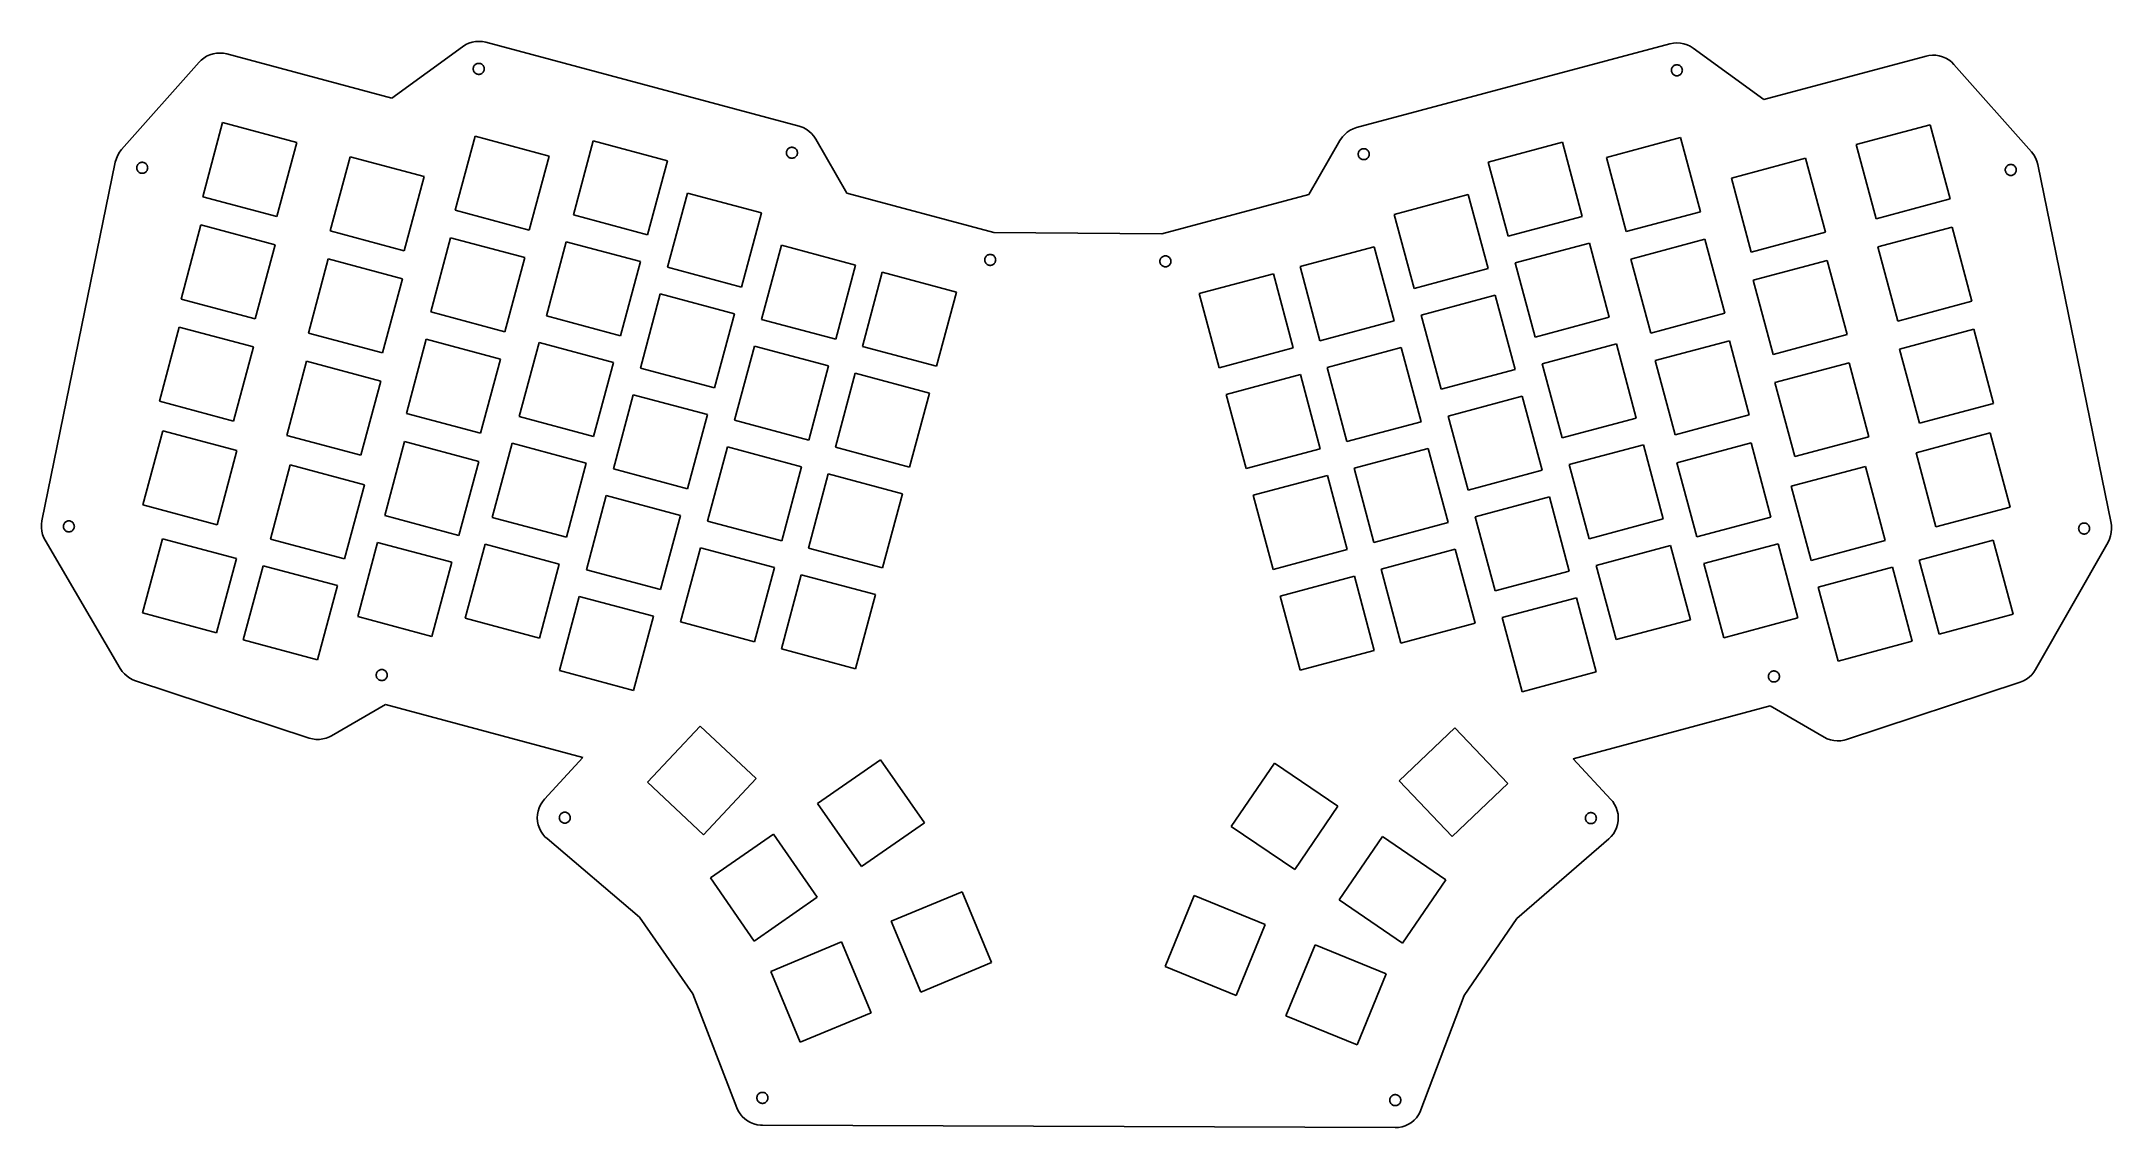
# Model space of a CAD drawing. Header units: metres. Extents: x -189 to 188, y -51 to 147.
import ezdxf

# ---------------------------------------------------------------- set-up
doc = ezdxf.new("R2010")
doc.units = ezdxf.units.M

msp = doc.modelspace()

# ---------------------------------------------------------------- linework, layer by layer
for p, q in [((-109.446, 146.926), (-110.073, 146.893)), ((-108.819, 146.88), (-109.446, 146.926)), ((-160.037, 143.49), (-160.394, 143.126)), ((-159.549, 143.885), (-160.037, 143.49)), ((-159.016, 144.216), (-159.549, 143.885)), ((-158.445, 144.477), (-159.016, 144.216)), ((-157.846, 144.665), (-158.445, 144.477)), ((-157.228, 144.776), (-157.846, 144.665)), ((-156.601, 144.809), (-157.228, 144.776)), ((-155.974, 144.763), (-156.601, 144.809)), ((-155.359, 144.639), (-155.974, 144.763)), ((-125.308, 136.586), (-155.359, 144.639)), ((-112.444, 145.966), (-125.308, 136.586)), ((-111.861, 146.332), (-112.444, 145.966)), ((-111.29, 146.594), (-111.861, 146.332)), ((-110.691, 146.782), (-111.29, 146.594)), ((-110.073, 146.893), (-110.691, 146.782)), ((-108.204, 146.756), (-108.819, 146.88)), ((-51.2139, 131.486), (-108.204, 146.756)), ((107.238, 146.497), (50.2479, 131.227)), ((107.914, 146.629), (107.238, 146.497)), ((108.54, 146.667), (107.914, 146.629)), ((109.167, 146.627), (108.54, 146.667)), ((109.784, 146.508), (109.167, 146.627)), ((110.38, 146.313), (109.784, 146.508)), ((110.948, 146.044), (110.38, 146.313)), ((111.478, 145.707), (110.948, 146.044)), ((124.342, 136.327), (111.478, 145.707)), ((153.91, 144.25), (124.342, 136.327)), ((154.407, 144.356), (153.91, 144.25)), ((155.032, 144.417), (154.407, 144.356)), ((155.66, 144.399), (155.032, 144.417)), ((156.281, 144.303), (155.66, 144.399)), ((156.884, 144.129), (156.281, 144.303)), ((157.461, 143.882), (156.884, 144.129)), ((158.002, 143.564), (157.461, 143.882)), ((158.5, 143.18), (158.002, 143.564)), ((158.945, 142.737), (158.5, 143.18)), ((-160.394, 143.126), (-174.488, 127.232)), ((-110.498, 141.926), (-110.49, 142.051)), ((-110.49, 141.801), (-110.498, 141.926)), ((-110.49, 142.051), (-110.467, 142.175)), ((-110.467, 141.677), (-110.49, 141.801)), ((-110.467, 142.175), (-110.428, 142.294)), ((-110.428, 141.558), (-110.467, 141.677)), ((-110.428, 142.294), (-110.374, 142.408)), ((-110.374, 141.444), (-110.428, 141.558)), ((-110.374, 142.408), (-110.307, 142.514)), ((-110.307, 141.338), (-110.374, 141.444)), ((-110.307, 142.514), (-110.227, 142.611)), ((-110.227, 141.241), (-110.307, 141.338)), ((-110.227, 142.611), (-110.135, 142.697)), ((-110.135, 141.155), (-110.227, 141.241)), ((-110.135, 142.697), (-110.034, 142.77)), ((-110.034, 141.082), (-110.135, 141.155)), ((-110.034, 142.77), (-109.924, 142.831)), ((-109.924, 141.021), (-110.034, 141.082)), ((-109.924, 142.831), (-109.807, 142.877)), ((-109.807, 140.975), (-109.924, 141.021)), ((-109.807, 142.877), (-109.685, 142.908)), ((-109.685, 140.944), (-109.807, 140.975)), ((-109.685, 142.908), (-109.561, 142.924)), ((-109.561, 140.928), (-109.685, 140.944)), ((-109.561, 142.924), (-109.435, 142.924)), ((-109.435, 140.928), (-109.561, 140.928)), ((-109.435, 142.924), (-109.311, 142.908)), ((-109.311, 140.944), (-109.435, 140.928)), ((-109.311, 142.908), (-109.189, 142.877)), ((-109.189, 140.975), (-109.311, 140.944)), ((-109.189, 142.877), (-109.072, 142.831)), ((-109.072, 141.021), (-109.189, 140.975)), ((-109.072, 142.831), (-108.962, 142.77)), ((-108.962, 141.082), (-109.072, 141.021)), ((-108.962, 142.77), (-108.861, 142.697)), ((-108.861, 141.155), (-108.962, 141.082)), ((-108.861, 142.697), (-108.769, 142.611)), ((-108.769, 141.241), (-108.861, 141.155)), ((-108.769, 142.611), (-108.689, 142.514)), ((-108.689, 141.338), (-108.769, 141.241)), ((-108.689, 142.514), (-108.622, 142.408)), ((-108.622, 141.444), (-108.689, 141.338)), ((-108.622, 142.408), (-108.568, 142.294)), ((-108.568, 141.558), (-108.622, 141.444)), ((-108.568, 142.294), (-108.529, 142.175)), ((-108.529, 141.677), (-108.568, 141.558)), ((-108.529, 142.175), (-108.506, 142.051)), ((-108.506, 141.801), (-108.529, 141.677)), ((-108.506, 142.051), (-108.498, 141.926)), ((-108.498, 141.926), (-108.506, 141.801)), ((107.532, 141.667), (107.54, 141.792)), ((107.54, 141.542), (107.532, 141.667)), ((107.54, 141.792), (107.563, 141.916)), ((107.563, 141.418), (107.54, 141.542)), ((107.563, 141.916), (107.602, 142.035)), ((107.602, 141.299), (107.563, 141.418)), ((107.602, 142.035), (107.656, 142.149)), ((107.656, 141.185), (107.602, 141.299)), ((107.656, 142.149), (107.723, 142.255)), ((107.723, 141.079), (107.656, 141.185)), ((107.723, 142.255), (107.803, 142.352)), ((107.803, 140.982), (107.723, 141.079)), ((107.803, 142.352), (107.895, 142.438)), ((107.895, 140.896), (107.803, 140.982)), ((107.895, 142.438), (107.996, 142.511)), ((107.996, 140.823), (107.895, 140.896)), ((107.996, 142.511), (108.106, 142.572)), ((108.106, 140.762), (107.996, 140.823)), ((108.106, 142.572), (108.223, 142.618)), ((108.223, 140.716), (108.106, 140.762)), ((108.223, 142.618), (108.345, 142.649)), ((108.345, 140.685), (108.223, 140.716)), ((108.345, 142.649), (108.469, 142.665)), ((108.469, 140.669), (108.345, 140.685)), ((108.469, 142.665), (108.595, 142.665)), ((108.595, 140.669), (108.469, 140.669)), ((108.595, 142.665), (108.719, 142.649)), ((108.719, 140.685), (108.595, 140.669)), ((108.719, 142.649), (108.841, 142.618)), ((108.841, 140.716), (108.719, 140.685)), ((108.841, 142.618), (108.958, 142.572)), ((108.958, 140.762), (108.841, 140.716)), ((108.958, 142.572), (109.068, 142.511)), ((109.068, 140.823), (108.958, 140.762)), ((109.068, 142.511), (109.169, 142.438)), ((109.169, 140.896), (109.068, 140.823)), ((109.169, 142.438), (109.261, 142.352)), ((109.261, 140.982), (109.169, 140.896)), ((109.261, 142.352), (109.341, 142.255)), ((109.341, 141.079), (109.261, 140.982)), ((109.341, 142.255), (109.408, 142.149)), ((109.408, 141.185), (109.341, 141.079)), ((109.408, 142.149), (109.462, 142.035)), ((109.462, 141.299), (109.408, 141.185)), ((109.462, 142.035), (109.501, 141.916)), ((109.501, 141.418), (109.462, 141.299)), ((109.501, 141.916), (109.524, 141.792)), ((109.524, 141.542), (109.501, 141.418)), ((109.524, 141.792), (109.532, 141.667)), ((109.532, 141.667), (109.524, 141.542)), ((173.039, 126.844), (158.945, 142.737)), ((-159.72, 118.646), (-156.104, 132.14)), ((-156.104, 132.14), (-142.61, 128.524)), ((-142.61, 128.524), (-146.226, 115.03)), ((-113.794, 116.176), (-110.178, 129.67)), ((-110.178, 129.67), (-96.6841, 126.054)), ((-92.2798, 115.329), (-88.6641, 128.823)), ((-88.6641, 128.823), (-75.1702, 125.207)), ((-50.4742, 131.224), (-51.2139, 131.486)), ((-49.9177, 130.933), (-50.4742, 131.224)), ((-49.4021, 130.574), (-49.9177, 130.933)), ((-48.9355, 130.154), (-49.4021, 130.574)), ((-48.5253, 129.679), (-48.9355, 130.154)), ((-48.1778, 129.156), (-48.5253, 129.679)), ((-42.4963, 119.315), (-48.1778, 129.156)), ((47.2118, 128.897), (41.5303, 119.056)), ((47.6563, 129.544), (47.2118, 128.897)), ((48.0813, 130.006), (47.6563, 129.544)), ((48.5609, 130.411), (48.0813, 130.006)), ((49.0875, 130.753), (48.5609, 130.411)), ((49.6528, 131.026), (49.0875, 130.753)), ((50.2479, 131.227), (49.6528, 131.026)), ((74.2041, 124.948), (87.6981, 128.564)), ((87.6981, 128.564), (91.3138, 115.07)), ((95.7182, 125.795), (109.212, 129.411)), ((109.212, 129.411), (112.828, 115.917)), ((141.161, 128.136), (154.655, 131.752)), ((144.777, 114.642), (141.161, 128.136)), ((154.655, 131.752), (158.271, 118.258)), ((-175.646, 124.917), (-188.993, 59.6467)), ((-175.447, 125.622), (-175.646, 124.917)), ((-175.195, 126.198), (-175.447, 125.622)), ((-174.874, 126.737), (-175.195, 126.198)), ((-174.488, 127.232), (-174.874, 126.737)), ((-171.677, 124.283), (-171.623, 124.397)), ((-171.623, 124.397), (-171.556, 124.503)), ((-171.556, 124.503), (-171.476, 124.6)), ((-171.476, 124.6), (-171.384, 124.686)), ((-171.384, 124.686), (-171.283, 124.759)), ((-171.283, 124.759), (-171.173, 124.82)), ((-171.173, 124.82), (-171.056, 124.866)), ((-171.056, 124.866), (-170.934, 124.897)), ((-170.934, 124.897), (-170.81, 124.913)), ((-170.81, 124.913), (-170.684, 124.913)), ((-170.684, 124.913), (-170.56, 124.897)), ((-170.56, 124.897), (-170.438, 124.866)), ((-170.438, 124.866), (-170.321, 124.82)), ((-170.321, 124.82), (-170.211, 124.759)), ((-170.211, 124.759), (-170.11, 124.686)), ((-170.11, 124.686), (-170.018, 124.6)), ((-170.018, 124.6), (-169.938, 124.503)), ((-169.938, 124.503), (-169.871, 124.397)), ((-169.871, 124.397), (-169.817, 124.283)), ((-136.537, 112.435), (-132.921, 125.929)), ((-132.921, 125.929), (-119.427, 122.313)), ((-96.6841, 126.054), (-100.3, 112.56)), ((-75.1702, 125.207), (-78.7859, 111.713)), ((-53.508, 126.656), (-53.5001, 126.781)), ((-53.5001, 126.531), (-53.508, 126.656)), ((-53.5001, 126.781), (-53.4766, 126.905)), ((-53.4766, 126.407), (-53.5001, 126.531)), ((-53.4766, 126.905), (-53.4378, 127.024)), ((-53.4378, 126.288), (-53.4766, 126.407)), ((-53.4378, 127.024), (-53.3843, 127.138)), ((-53.3843, 126.174), (-53.4378, 126.288)), ((-53.3843, 127.138), (-53.317, 127.244)), ((-53.317, 126.068), (-53.3843, 126.174)), ((-53.317, 127.244), (-53.237, 127.341)), ((-53.237, 125.971), (-53.317, 126.068)), ((-53.237, 127.341), (-53.1454, 127.426)), ((-53.1454, 125.885), (-53.237, 125.971)), ((-53.1454, 127.426), (-53.0438, 127.5)), ((-53.0438, 125.812), (-53.1454, 125.885)), ((-53.0438, 127.5), (-52.9338, 127.561)), ((-52.9338, 125.751), (-53.0438, 125.812)), ((-52.9338, 127.561), (-52.817, 127.607)), ((-52.817, 125.705), (-52.9338, 125.751)), ((-52.817, 127.607), (-52.6954, 127.638)), ((-52.6954, 125.674), (-52.817, 125.705)), ((-52.6954, 127.638), (-52.5708, 127.654)), ((-52.5708, 125.658), (-52.6954, 125.674)), ((-52.5708, 127.654), (-52.4452, 127.654)), ((-52.4452, 125.658), (-52.5708, 125.658)), ((-52.4452, 127.654), (-52.3206, 127.638)), ((-52.3206, 125.674), (-52.4452, 125.658)), ((-52.3206, 127.638), (-52.199, 127.607)), ((-52.199, 125.705), (-52.3206, 125.674)), ((-52.199, 127.607), (-52.0822, 127.561)), ((-52.0822, 125.751), (-52.199, 125.705)), ((-52.0822, 127.561), (-51.9722, 127.5)), ((-51.9722, 125.812), (-52.0822, 125.751)), ((-51.9722, 127.5), (-51.8706, 127.426)), ((-51.8706, 125.885), (-51.9722, 125.812)), ((-51.8706, 127.426), (-51.779, 127.341)), ((-51.779, 125.971), (-51.8706, 125.885)), ((-51.779, 127.341), (-51.699, 127.244)), ((-51.699, 126.068), (-51.779, 125.971)), ((-51.699, 127.244), (-51.6317, 127.138)), ((-51.6317, 126.174), (-51.699, 126.068)), ((-51.6317, 127.138), (-51.5782, 127.024)), ((-51.5782, 126.288), (-51.6317, 126.174)), ((-51.5782, 127.024), (-51.5394, 126.905)), ((-51.5394, 126.407), (-51.5782, 126.288)), ((-51.5394, 126.905), (-51.5159, 126.781)), ((-51.5159, 126.531), (-51.5394, 126.407)), ((-51.5159, 126.781), (-51.508, 126.656)), ((-51.508, 126.656), (-51.5159, 126.531)), ((50.542, 126.397), (50.5499, 126.522)), ((50.5499, 126.272), (50.542, 126.397)), ((50.5499, 126.522), (50.5734, 126.646)), ((50.5734, 126.148), (50.5499, 126.272)), ((50.5734, 126.646), (50.6122, 126.765)), ((50.6122, 126.029), (50.5734, 126.148)), ((50.6122, 126.765), (50.6657, 126.879)), ((50.6657, 125.915), (50.6122, 126.029)), ((50.6657, 126.879), (50.733, 126.985)), ((50.733, 125.809), (50.6657, 125.915)), ((50.733, 126.985), (50.813, 127.082)), ((50.813, 125.712), (50.733, 125.809)), ((50.813, 127.082), (50.9046, 127.168)), ((50.9046, 125.626), (50.813, 125.712)), ((50.9046, 127.168), (51.0062, 127.241)), ((51.0062, 125.553), (50.9046, 125.626)), ((51.0062, 127.241), (51.1162, 127.302)), ((51.1162, 125.492), (51.0062, 125.553)), ((51.1162, 127.302), (51.233, 127.348)), ((51.233, 125.446), (51.1162, 125.492)), ((51.233, 127.348), (51.3546, 127.379)), ((51.3546, 125.415), (51.233, 125.446)), ((51.3546, 127.379), (51.4792, 127.395)), ((51.4792, 125.399), (51.3546, 125.415)), ((51.4792, 127.395), (51.6048, 127.395)), ((51.6048, 125.399), (51.4792, 125.399)), ((51.6048, 127.395), (51.7294, 127.379)), ((51.7294, 125.415), (51.6048, 125.399)), ((51.7294, 127.379), (51.851, 127.348)), ((51.851, 125.446), (51.7294, 125.415)), ((51.851, 127.348), (51.9678, 127.302)), ((51.9678, 125.492), (51.851, 125.446)), ((51.9678, 127.302), (52.0778, 127.241)), ((52.0778, 125.553), (51.9678, 125.492)), ((52.0778, 127.241), (52.1794, 127.168)), ((52.1794, 125.626), (52.0778, 125.553)), ((52.1794, 127.168), (52.271, 127.082)), ((52.271, 125.712), (52.1794, 125.626)), ((52.271, 127.082), (52.351, 126.985)), ((52.351, 125.809), (52.271, 125.712)), ((52.351, 126.985), (52.4183, 126.879)), ((52.4183, 125.915), (52.351, 125.809)), ((52.4183, 126.879), (52.4718, 126.765)), ((52.4718, 126.029), (52.4183, 125.915)), ((52.4718, 126.765), (52.5106, 126.646)), ((52.5106, 126.148), (52.4718, 126.029)), ((52.5106, 126.646), (52.5341, 126.522)), ((52.5341, 126.272), (52.5106, 126.148)), ((52.5341, 126.522), (52.542, 126.397)), ((52.542, 126.397), (52.5341, 126.272)), ((77.8199, 111.454), (74.2041, 124.948)), ((99.3338, 112.301), (95.7182, 125.795)), ((118.461, 122.054), (131.955, 125.67)), ((131.955, 125.67), (135.571, 112.176)), ((168.661, 124.298), (168.762, 124.371)), ((168.762, 124.371), (168.872, 124.432)), ((168.872, 124.432), (168.989, 124.478)), ((168.989, 124.478), (169.111, 124.509)), ((169.111, 124.509), (169.235, 124.525)), ((169.235, 124.525), (169.361, 124.525)), ((169.361, 124.525), (169.485, 124.509)), ((169.485, 124.509), (169.607, 124.478)), ((169.607, 124.478), (169.724, 124.432)), ((169.724, 124.432), (169.834, 124.371)), ((169.834, 124.371), (169.935, 124.298)), ((173.484, 126.262), (173.039, 126.844)), ((173.794, 125.715), (173.484, 126.262)), ((174.032, 125.135), (173.794, 125.715)), ((174.197, 124.529), (174.032, 125.135)), ((187.544, 59.2587), (174.197, 124.529)), ((-171.747, 123.915), (-171.739, 124.04)), ((-171.739, 123.79), (-171.747, 123.915)), ((-171.739, 124.04), (-171.716, 124.164)), ((-171.716, 123.666), (-171.739, 123.79)), ((-171.716, 124.164), (-171.677, 124.283)), ((-171.677, 123.547), (-171.716, 123.666)), ((-171.623, 123.433), (-171.677, 123.547)), ((-171.556, 123.327), (-171.623, 123.433)), ((-171.476, 123.23), (-171.556, 123.327)), ((-171.384, 123.144), (-171.476, 123.23)), ((-171.283, 123.071), (-171.384, 123.144)), ((-171.173, 123.01), (-171.283, 123.071)), ((-171.056, 122.964), (-171.173, 123.01)), ((-170.934, 122.933), (-171.056, 122.964)), ((-170.81, 122.917), (-170.934, 122.933)), ((-170.684, 122.917), (-170.81, 122.917)), ((-170.56, 122.933), (-170.684, 122.917)), ((-170.438, 122.964), (-170.56, 122.933)), ((-170.321, 123.01), (-170.438, 122.964)), ((-170.211, 123.071), (-170.321, 123.01)), ((-170.11, 123.144), (-170.211, 123.071)), ((-170.018, 123.23), (-170.11, 123.144)), ((-169.938, 123.327), (-170.018, 123.23)), ((-169.871, 123.433), (-169.938, 123.327)), ((-169.817, 123.547), (-169.871, 123.433)), ((-169.817, 124.283), (-169.778, 124.164)), ((-169.778, 123.666), (-169.817, 123.547)), ((-169.778, 124.164), (-169.755, 124.04)), ((-169.755, 123.79), (-169.778, 123.666)), ((-169.755, 124.04), (-169.747, 123.915)), ((-169.747, 123.915), (-169.755, 123.79)), ((-119.427, 122.313), (-123.043, 108.819)), ((122.077, 108.56), (118.461, 122.054)), ((168.298, 123.527), (168.306, 123.652)), ((168.306, 123.402), (168.298, 123.527)), ((168.306, 123.652), (168.329, 123.776)), ((168.329, 123.278), (168.306, 123.402)), ((168.329, 123.776), (168.368, 123.895)), ((168.368, 123.159), (168.329, 123.278)), ((168.368, 123.895), (168.422, 124.009)), ((168.422, 123.045), (168.368, 123.159)), ((168.422, 124.009), (168.489, 124.115)), ((168.489, 122.939), (168.422, 123.045)), ((168.489, 124.115), (168.569, 124.212)), ((168.569, 122.842), (168.489, 122.939)), ((168.569, 124.212), (168.661, 124.298)), ((168.661, 122.756), (168.569, 122.842)), ((168.762, 122.683), (168.661, 122.756)), ((168.872, 122.622), (168.762, 122.683)), ((168.989, 122.576), (168.872, 122.622)), ((169.111, 122.545), (168.989, 122.576)), ((169.235, 122.529), (169.111, 122.545)), ((169.361, 122.529), (169.235, 122.529)), ((169.485, 122.545), (169.361, 122.529)), ((169.607, 122.576), (169.485, 122.545)), ((169.724, 122.622), (169.607, 122.576)), ((169.834, 122.683), (169.724, 122.622)), ((169.935, 122.756), (169.834, 122.683)), ((169.935, 124.298), (170.027, 124.212)), ((170.027, 122.842), (169.935, 122.756)), ((170.027, 124.212), (170.107, 124.115)), ((170.107, 122.939), (170.027, 122.842)), ((170.107, 124.115), (170.174, 124.009)), ((170.174, 123.045), (170.107, 122.939)), ((170.174, 124.009), (170.228, 123.895)), ((170.228, 123.159), (170.174, 123.045)), ((170.228, 123.895), (170.267, 123.776)), ((170.267, 123.278), (170.228, 123.159)), ((170.267, 123.776), (170.29, 123.652)), ((170.29, 123.402), (170.267, 123.278)), ((170.29, 123.652), (170.298, 123.527)), ((170.298, 123.527), (170.29, 123.402)), ((-146.226, 115.03), (-159.72, 118.646)), ((-75.1568, 105.823), (-71.5411, 119.317)), ((-71.5411, 119.317), (-58.0471, 115.701)), ((-15.7488, 112.148), (-42.4963, 119.315)), ((41.5303, 119.056), (14.8227, 111.899)), ((57.0811, 115.442), (70.5751, 119.058)), ((70.5751, 119.058), (74.1908, 105.564)), ((158.271, 118.258), (144.777, 114.642)), ((-163.671, 100.035), (-160.055, 113.529)), ((-160.055, 113.529), (-146.561, 109.913)), ((-100.3, 112.56), (-113.794, 116.176)), ((-78.7859, 111.713), (-92.2798, 115.329)), ((-58.0471, 115.701), (-61.6629, 102.207)), ((60.6969, 101.948), (57.0811, 115.442)), ((91.3138, 115.07), (77.8199, 111.454)), ((112.828, 115.917), (99.3338, 112.301)), ((145.112, 109.525), (158.606, 113.141)), ((158.606, 113.141), (162.222, 99.6469)), ((-146.561, 109.913), (-150.177, 96.4191)), ((-123.043, 108.819), (-136.537, 112.435)), ((-118.229, 97.6938), (-114.613, 111.188)), ((-114.613, 111.188), (-101.119, 107.572)), ((-97.1978, 96.9758), (-93.5821, 110.47)), ((-93.5821, 110.47), (-80.0882, 106.854)), ((-58.0338, 96.3168), (-54.4181, 109.811)), ((-54.4181, 109.811), (-40.9241, 106.195)), ((14.8227, 111.899), (-15.7488, 112.148)), ((39.9581, 105.936), (53.4521, 109.552)), ((53.4521, 109.552), (57.0678, 96.0578)), ((79.1221, 106.595), (92.6161, 110.211)), ((92.6161, 110.211), (96.2318, 96.7169)), ((100.153, 107.313), (113.647, 110.929)), ((113.647, 110.929), (117.263, 97.4348)), ((135.571, 112.176), (122.077, 108.56)), ((148.728, 96.0311), (145.112, 109.525)), ((-140.489, 93.8228), (-136.873, 107.317)), ((-136.873, 107.317), (-123.379, 103.701)), ((-101.119, 107.572), (-104.735, 94.0782)), ((-80.0882, 106.854), (-83.7039, 93.3602)), ((-61.6629, 102.207), (-75.1568, 105.823)), ((-40.9241, 106.195), (-44.5399, 92.7012)), ((-17.427, 107.153), (-17.4191, 107.278)), ((-17.4191, 107.028), (-17.427, 107.153)), ((-17.4191, 107.278), (-17.3956, 107.402)), ((-17.3956, 106.904), (-17.4191, 107.028)), ((-17.3956, 107.402), (-17.3568, 107.521)), ((-17.3568, 106.785), (-17.3956, 106.904)), ((-17.3568, 107.521), (-17.3033, 107.635)), ((-17.3033, 106.671), (-17.3568, 106.785)), ((-17.3033, 107.635), (-17.236, 107.741)), ((-17.236, 106.565), (-17.3033, 106.671)), ((-17.236, 107.741), (-17.156, 107.838)), ((-17.156, 106.468), (-17.236, 106.565)), ((-17.156, 107.838), (-17.0644, 107.924)), ((-17.0644, 106.382), (-17.156, 106.468)), ((-17.0644, 107.924), (-16.9628, 107.997)), ((-16.9628, 106.309), (-17.0644, 106.382)), ((-16.9628, 107.997), (-16.8528, 108.058)), ((-16.8528, 106.248), (-16.9628, 106.309)), ((-16.8528, 108.058), (-16.736, 108.104)), ((-16.736, 106.202), (-16.8528, 106.248)), ((-16.736, 108.104), (-16.6144, 108.135)), ((-16.6144, 106.171), (-16.736, 106.202)), ((-16.6144, 108.135), (-16.4898, 108.151)), ((-16.4898, 106.155), (-16.6144, 106.171)), ((-16.4898, 108.151), (-16.3642, 108.151)), ((-16.3642, 106.155), (-16.4898, 106.155)), ((-16.3642, 108.151), (-16.2396, 108.135)), ((-16.2396, 106.171), (-16.3642, 106.155)), ((-16.2396, 108.135), (-16.118, 108.104)), ((-16.118, 106.202), (-16.2396, 106.171)), ((-16.118, 108.104), (-16.0012, 108.058)), ((-16.0012, 106.248), (-16.118, 106.202)), ((-16.0012, 108.058), (-15.8912, 107.997)), ((-15.8912, 106.309), (-16.0012, 106.248)), ((-15.8912, 107.997), (-15.7896, 107.924)), ((-15.7896, 106.382), (-15.8912, 106.309)), ((-15.7896, 107.924), (-15.698, 107.838)), ((-15.698, 106.468), (-15.7896, 106.382)), ((-15.698, 107.838), (-15.618, 107.741)), ((-15.618, 106.565), (-15.698, 106.468)), ((-15.618, 107.741), (-15.5507, 107.635)), ((-15.5507, 106.671), (-15.618, 106.565)), ((-15.5507, 107.635), (-15.4972, 107.521)), ((-15.4972, 106.785), (-15.5507, 106.671)), ((-15.4972, 107.521), (-15.4584, 107.402)), ((-15.4584, 106.904), (-15.4972, 106.785)), ((-15.4584, 107.402), (-15.4349, 107.278)), ((-15.4349, 107.028), (-15.4584, 106.904)), ((-15.4349, 107.278), (-15.427, 107.153)), ((-15.427, 107.153), (-15.4349, 107.028)), ((14.461, 106.894), (14.4689, 107.019)), ((14.4689, 106.769), (14.461, 106.894)), ((14.4689, 107.019), (14.4924, 107.143)), ((14.4924, 106.645), (14.4689, 106.769)), ((14.4924, 107.143), (14.5312, 107.262)), ((14.5312, 106.526), (14.4924, 106.645)), ((14.5312, 107.262), (14.5847, 107.376)), ((14.5847, 106.412), (14.5312, 106.526)), ((14.5847, 107.376), (14.652, 107.482)), ((14.652, 106.306), (14.5847, 106.412)), ((14.652, 107.482), (14.732, 107.579)), ((14.732, 106.209), (14.652, 106.306)), ((14.732, 107.579), (14.8236, 107.665)), ((14.8236, 106.123), (14.732, 106.209)), ((14.8236, 107.665), (14.9252, 107.738)), ((14.9252, 106.05), (14.8236, 106.123)), ((14.9252, 107.738), (15.0352, 107.799)), ((15.0352, 105.989), (14.9252, 106.05)), ((15.0352, 107.799), (15.152, 107.845)), ((15.152, 105.943), (15.0352, 105.989)), ((15.152, 107.845), (15.2736, 107.876)), ((15.2736, 105.912), (15.152, 105.943)), ((15.2736, 107.876), (15.3982, 107.892)), ((15.3982, 105.896), (15.2736, 105.912)), ((15.3982, 107.892), (15.5238, 107.892)), ((15.5238, 105.896), (15.3982, 105.896)), ((15.5238, 107.892), (15.6484, 107.876)), ((15.6484, 105.912), (15.5238, 105.896)), ((15.6484, 107.876), (15.77, 107.845)), ((15.77, 105.943), (15.6484, 105.912)), ((15.77, 107.845), (15.8868, 107.799)), ((15.8868, 105.989), (15.77, 105.943)), ((15.8868, 107.799), (15.9968, 107.738)), ((15.9968, 106.05), (15.8868, 105.989)), ((15.9968, 107.738), (16.0984, 107.665)), ((16.0984, 106.123), (15.9968, 106.05)), ((16.0984, 107.665), (16.19, 107.579)), ((16.19, 106.209), (16.0984, 106.123)), ((16.19, 107.579), (16.27, 107.482)), ((16.27, 106.306), (16.19, 106.209)), ((16.27, 107.482), (16.3373, 107.376)), ((16.3373, 106.412), (16.27, 106.306)), ((16.3373, 107.376), (16.3908, 107.262)), ((16.3908, 106.526), (16.3373, 106.412)), ((16.3908, 107.262), (16.4296, 107.143)), ((16.4296, 106.645), (16.3908, 106.526)), ((16.4296, 107.143), (16.4531, 107.019)), ((16.4531, 106.769), (16.4296, 106.645)), ((16.4531, 107.019), (16.461, 106.894)), ((16.461, 106.894), (16.4531, 106.769)), ((43.5739, 92.4422), (39.9581, 105.936)), ((74.1908, 105.564), (60.6969, 101.948)), ((82.7379, 93.1012), (79.1221, 106.595)), ((103.769, 93.8192), (100.153, 107.313)), ((122.413, 103.442), (135.907, 107.058)), ((135.907, 107.058), (139.523, 93.5639)), ((-123.379, 103.701), (-126.995, 90.2072)), ((-39.6808, 91.3999), (-36.0651, 104.894)), ((-36.0651, 104.894), (-22.5712, 101.278)), ((21.6051, 101.019), (35.0991, 104.635)), ((35.0991, 104.635), (38.7148, 91.1409)), ((126.029, 89.9482), (122.413, 103.442)), ((-150.177, 96.4191), (-163.671, 100.035)), ((-80.0748, 87.4698), (-76.4591, 100.964)), ((-76.4591, 100.964), (-62.9651, 97.3481)), ((-22.5712, 101.278), (-26.1869, 87.7841)), ((25.2209, 87.5251), (21.6051, 101.019)), ((61.9991, 97.0901), (75.4931, 100.706)), ((75.4931, 100.706), (79.1088, 87.2119)), ((162.222, 99.6469), (148.728, 96.0311)), ((-167.623, 81.4239), (-164.007, 94.9178)), ((-164.007, 94.9178), (-150.513, 91.3021)), ((-104.735, 94.0782), (-118.229, 97.6938)), ((-83.7039, 93.3602), (-97.1978, 96.9758)), ((-62.9651, 97.3481), (-66.5809, 83.8542)), ((-44.5399, 92.7012), (-58.0338, 96.3168)), ((57.0678, 96.0578), (43.5739, 92.4422)), ((65.6149, 83.5961), (61.9991, 97.0901)), ((96.2318, 96.7169), (82.7379, 93.1012)), ((117.263, 97.4348), (103.769, 93.8192)), ((149.064, 90.9131), (162.558, 94.5288)), ((162.558, 94.5288), (166.174, 81.0349)), ((-150.513, 91.3021), (-154.129, 77.8082)), ((-126.995, 90.2072), (-140.489, 93.8228)), ((-122.663, 79.2119), (-119.047, 92.7058)), ((-119.047, 92.7058), (-105.553, 89.0901)), ((-102.115, 78.6239), (-98.4991, 92.1178)), ((-98.4991, 92.1178), (-85.0051, 88.5021)), ((-62.9508, 77.9649), (-59.3351, 91.4588)), ((-59.3351, 91.4588), (-45.8412, 87.8431)), ((-26.1869, 87.7841), (-39.6808, 91.3999)), ((38.7148, 91.1409), (25.2209, 87.5251)), ((44.8761, 87.5841), (58.3701, 91.1998)), ((58.3701, 91.1998), (61.9858, 77.7059)), ((84.0392, 88.2431), (97.5331, 91.8588)), ((97.5331, 91.8588), (101.149, 78.3649)), ((104.587, 88.8311), (118.081, 92.4468)), ((118.081, 92.4468), (121.697, 78.9529)), ((139.523, 93.5639), (126.029, 89.9482)), ((152.68, 77.4191), (149.064, 90.9131)), ((-144.441, 75.2119), (-140.825, 88.7058)), ((-140.825, 88.7058), (-127.331, 85.0901)), ((-105.553, 89.0901), (-109.169, 75.5961)), ((-85.0051, 88.5021), (-88.6208, 75.0081)), ((-66.5809, 83.8542), (-80.0748, 87.4698)), ((-45.8412, 87.8431), (-49.4568, 74.3492)), ((48.4919, 74.0901), (44.8761, 87.5841)), ((79.1088, 87.2119), (65.6149, 83.5961)), ((87.6548, 74.7491), (84.0392, 88.2431)), ((108.203, 75.3371), (104.587, 88.8311)), ((126.365, 84.8311), (139.859, 88.4468)), ((139.859, 88.4468), (143.475, 74.9529)), ((-127.331, 85.0901), (-130.947, 71.5961)), ((-44.5988, 73.0468), (-40.9831, 86.5408)), ((-40.9831, 86.5408), (-27.4892, 82.9251)), ((-27.4892, 82.9251), (-31.1049, 69.4312)), ((26.5231, 82.6661), (40.0171, 86.2818)), ((40.0171, 86.2818), (43.6328, 72.7879)), ((129.981, 71.3371), (126.365, 84.8311)), ((-154.129, 77.8082), (-167.623, 81.4239)), ((-109.169, 75.5961), (-122.663, 79.2119)), ((-84.9918, 69.1179), (-81.3761, 82.6118)), ((-81.3761, 82.6118), (-67.8822, 78.9961)), ((30.1389, 69.1721), (26.5231, 82.6661)), ((66.9162, 78.7371), (80.4101, 82.3528)), ((80.4101, 82.3528), (84.0258, 68.8589)), ((166.174, 81.0349), (152.68, 77.4191)), ((-170.609, 62.5529), (-166.993, 76.0468)), ((-166.993, 76.0468), (-153.499, 72.4311)), ((-88.6208, 75.0081), (-102.115, 78.6239)), ((-67.8822, 78.9961), (-71.4978, 65.5022)), ((-49.4568, 74.3492), (-62.9508, 77.9649)), ((61.9858, 77.7059), (48.4919, 74.0901)), ((70.5318, 65.2431), (66.9162, 78.7371)), ((101.149, 78.3649), (87.6548, 74.7491)), ((121.697, 78.9529), (108.203, 75.3371)), ((152.05, 72.0431), (165.544, 75.6588)), ((165.544, 75.6588), (169.16, 62.1649)), ((-153.499, 72.4311), (-157.115, 58.9371)), ((-130.947, 71.5961), (-144.441, 75.2119)), ((-126.615, 60.5999), (-122.999, 74.0938)), ((-122.999, 74.0938), (-109.505, 70.4781)), ((-107.033, 60.2709), (-103.417, 73.7648)), ((-103.417, 73.7648), (-89.9232, 70.1491)), ((-67.8688, 59.6118), (-64.2531, 73.1058)), ((-64.2531, 73.1058), (-50.7592, 69.4901)), ((-31.1049, 69.4312), (-44.5988, 73.0468)), ((43.6328, 72.7879), (30.1389, 69.1721)), ((49.7932, 69.2311), (63.2871, 72.8468)), ((63.2871, 72.8468), (66.9028, 59.3528)), ((88.9572, 69.8901), (102.451, 73.5058)), ((102.451, 73.5058), (106.067, 60.0119)), ((108.539, 70.2201), (122.033, 73.8358)), ((122.033, 73.8358), (125.649, 60.3419)), ((143.475, 74.9529), (129.981, 71.3371)), ((155.666, 58.5491), (152.05, 72.0431)), ((-147.426, 56.3419), (-143.81, 69.8358)), ((-143.81, 69.8358), (-130.316, 66.2201)), ((-109.505, 70.4781), (-113.121, 56.9841)), ((-89.9232, 70.1491), (-93.5388, 56.6552)), ((-71.4978, 65.5022), (-84.9918, 69.1179)), ((-50.7592, 69.4901), (-54.3748, 55.9962)), ((-49.5158, 54.6949), (-45.9001, 68.1888)), ((-45.9001, 68.1888), (-32.4061, 64.5731)), ((31.4402, 64.3141), (44.9341, 67.9298)), ((44.9341, 67.9298), (48.5498, 54.4359)), ((53.4088, 55.7372), (49.7932, 69.2311)), ((84.0258, 68.8589), (70.5318, 65.2431)), ((92.5728, 56.3961), (88.9572, 69.8901)), ((112.155, 56.7262), (108.539, 70.2201)), ((129.35, 65.9611), (142.844, 69.5768)), ((142.844, 69.5768), (146.46, 56.0829)), ((-130.316, 66.2201), (-133.932, 52.7262)), ((-89.9098, 50.7648), (-86.2941, 64.2588)), ((-86.2941, 64.2588), (-72.8002, 60.6431)), ((-32.4061, 64.5731), (-36.0219, 51.0791)), ((35.0558, 50.8201), (31.4402, 64.3141)), ((132.966, 52.4671), (129.35, 65.9611)), ((-157.115, 58.9371), (-170.609, 62.5529)), ((-113.121, 56.9841), (-126.615, 60.5999)), ((-72.8002, 60.6431), (-76.4158, 47.1492)), ((71.8342, 60.3841), (85.3281, 63.9998)), ((75.4498, 46.8902), (71.8342, 60.3841)), ((85.3281, 63.9998), (88.9438, 50.5058)), ((125.649, 60.3419), (112.155, 56.7262)), ((169.16, 62.1649), (155.666, 58.5491)), ((-189.08, 59.0248), (-189.088, 58.397)), ((-189.088, 58.397), (-189.017, 57.7731)), ((-188.993, 59.6467), (-189.08, 59.0248)), ((-189.017, 57.7731), (-188.869, 57.1629)), ((-188.869, 57.1629), (-188.646, 56.576)), ((-188.646, 56.576), (-188.408, 56.1167)), ((-185.094, 58.645), (-185.086, 58.7703)), ((-185.086, 58.5197), (-185.094, 58.645)), ((-185.086, 58.7703), (-185.063, 58.8937)), ((-185.063, 58.3963), (-185.086, 58.5197)), ((-185.063, 58.8937), (-185.024, 59.0131)), ((-185.024, 58.2769), (-185.063, 58.3963)), ((-185.024, 59.0131), (-184.97, 59.1267)), ((-184.97, 58.1632), (-185.024, 58.2769)), ((-184.97, 59.1267), (-184.903, 59.2328)), ((-184.903, 58.0572), (-184.97, 58.1632)), ((-184.903, 59.2328), (-184.823, 59.3295)), ((-184.823, 57.9604), (-184.903, 58.0572)), ((-184.823, 59.3295), (-184.731, 59.4155)), ((-184.731, 57.8745), (-184.823, 57.9604)), ((-184.731, 59.4155), (-184.63, 59.4893)), ((-184.63, 57.8007), (-184.731, 57.8745)), ((-184.63, 59.4893), (-184.52, 59.5498)), ((-184.52, 57.7402), (-184.63, 57.8007)), ((-184.52, 59.5498), (-184.403, 59.5961)), ((-184.403, 57.6939), (-184.52, 57.7402)), ((-184.403, 59.5961), (-184.281, 59.6273)), ((-184.281, 57.6627), (-184.403, 57.6939)), ((-184.281, 59.6273), (-184.157, 59.643)), ((-184.157, 57.647), (-184.281, 57.6627)), ((-184.157, 59.643), (-184.031, 59.643)), ((-184.031, 57.647), (-184.157, 57.647)), ((-184.031, 59.643), (-183.907, 59.6273)), ((-183.907, 57.6627), (-184.031, 57.647)), ((-183.907, 59.6273), (-183.785, 59.5961)), ((-183.785, 57.6939), (-183.907, 57.6627)), ((-183.785, 59.5961), (-183.668, 59.5498)), ((-183.668, 57.7402), (-183.785, 57.6939)), ((-183.668, 59.5498), (-183.558, 59.4893)), ((-183.558, 57.8007), (-183.668, 57.7402)), ((-183.558, 59.4893), (-183.457, 59.4155)), ((-183.457, 57.8745), (-183.558, 57.8007)), ((-183.457, 59.4155), (-183.365, 59.3295)), ((-183.365, 57.9604), (-183.457, 57.8745)), ((-183.365, 59.3295), (-183.285, 59.2328)), ((-183.285, 58.0572), (-183.365, 57.9604)), ((-183.285, 59.2328), (-183.218, 59.1267)), ((-183.218, 58.1632), (-183.285, 58.0572)), ((-183.218, 59.1267), (-183.164, 59.0131)), ((-183.164, 58.2769), (-183.218, 58.1632)), ((-183.164, 59.0131), (-183.125, 58.8937)), ((-183.125, 58.3963), (-183.164, 58.2769)), ((-183.125, 58.8937), (-183.102, 58.7703)), ((-183.102, 58.5197), (-183.125, 58.3963)), ((-183.102, 58.7703), (-183.094, 58.645)), ((-183.094, 58.645), (-183.102, 58.5197)), ((-93.5388, 56.6552), (-107.033, 60.2709)), ((-54.3748, 55.9962), (-67.8688, 59.6118)), ((66.9028, 59.3528), (53.4088, 55.7372)), ((106.067, 60.0119), (92.5728, 56.3961)), ((181.645, 58.257), (181.653, 58.3823)), ((181.653, 58.1317), (181.645, 58.257)), ((181.653, 58.3823), (181.676, 58.5057)), ((181.676, 58.0083), (181.653, 58.1317)), ((181.676, 58.5057), (181.715, 58.6251)), ((181.715, 57.8889), (181.676, 58.0083)), ((181.715, 58.6251), (181.769, 58.7387)), ((181.769, 57.7752), (181.715, 57.8889)), ((181.769, 58.7387), (181.836, 58.8448)), ((181.836, 57.6692), (181.769, 57.7752)), ((181.836, 58.8448), (181.916, 58.9415)), ((181.916, 57.5724), (181.836, 57.6692)), ((181.916, 58.9415), (182.008, 59.0275)), ((182.008, 57.4865), (181.916, 57.5724)), ((182.008, 59.0275), (182.109, 59.1013)), ((182.109, 57.4127), (182.008, 57.4865)), ((182.109, 59.1013), (182.219, 59.1618)), ((182.219, 57.3522), (182.109, 57.4127)), ((182.219, 59.1618), (182.336, 59.2081)), ((182.336, 57.3059), (182.219, 57.3522)), ((182.336, 59.2081), (182.458, 59.2393)), ((182.458, 57.2747), (182.336, 57.3059)), ((182.458, 59.2393), (182.582, 59.255)), ((182.582, 57.259), (182.458, 57.2747)), ((182.582, 59.255), (182.708, 59.255)), ((182.708, 57.259), (182.582, 57.259)), ((182.708, 59.255), (182.832, 59.2393)), ((182.832, 57.2747), (182.708, 57.259)), ((182.832, 59.2393), (182.954, 59.2081)), ((182.954, 57.3059), (182.832, 57.2747)), ((182.954, 59.2081), (183.071, 59.1618)), ((183.071, 57.3522), (182.954, 57.3059)), ((183.071, 59.1618), (183.181, 59.1013)), ((183.181, 57.4127), (183.071, 57.3522)), ((183.181, 59.1013), (183.282, 59.0275)), ((183.282, 57.4865), (183.181, 57.4127)), ((183.282, 59.0275), (183.374, 58.9415)), ((183.374, 57.5724), (183.282, 57.4865)), ((183.374, 58.9415), (183.454, 58.8448)), ((183.454, 57.6692), (183.374, 57.5724)), ((183.454, 58.8448), (183.521, 58.7387)), ((183.521, 57.7752), (183.454, 57.6692)), ((183.521, 58.7387), (183.575, 58.6251)), ((183.575, 57.8889), (183.521, 57.7752)), ((183.575, 58.6251), (183.614, 58.5057)), ((183.614, 58.0083), (183.575, 57.8889)), ((183.614, 58.5057), (183.637, 58.3823)), ((183.637, 58.1317), (183.614, 58.0083)), ((183.637, 58.3823), (183.645, 58.257)), ((183.645, 58.257), (183.637, 58.1317)), ((187.267, 56.35), (187.47, 56.9444)), ((187.47, 56.9444), (187.596, 57.5594)), ((187.614, 58.8126), (187.544, 59.2587)), ((187.596, 57.5594), (187.644, 58.1854)), ((187.644, 58.1854), (187.614, 58.8126)), ((-188.408, 56.1167), (-174.732, 32.7827)), ((-170.696, 42.9068), (-167.08, 56.4008)), ((-167.08, 56.4008), (-153.586, 52.7851)), ((-153.586, 52.7851), (-157.202, 39.2912)), ((-133.932, 52.7262), (-147.426, 56.3419)), ((-131.533, 42.2478), (-127.917, 55.7418)), ((-127.917, 55.7418), (-114.423, 52.1261)), ((-111.951, 41.9178), (-108.335, 55.4118)), ((-108.335, 55.4118), (-94.8412, 51.7961)), ((-72.7868, 41.2599), (-69.1711, 54.7538)), ((-69.1711, 54.7538), (-55.6772, 51.1381)), ((-36.0219, 51.0791), (-49.5158, 54.6949)), ((48.5498, 54.4359), (35.0558, 50.8201)), ((54.7112, 50.8791), (68.2051, 54.4948)), ((68.2051, 54.4948), (71.8208, 41.0009)), ((93.8752, 51.5381), (107.369, 55.1538)), ((107.369, 55.1538), (110.985, 41.6599)), ((113.457, 51.8671), (126.951, 55.4828)), ((126.951, 55.4828), (130.567, 41.9888)), ((146.46, 56.0829), (132.966, 52.4671)), ((152.621, 52.5261), (166.115, 56.1418)), ((166.115, 56.1418), (169.731, 42.6479)), ((173.799, 32.5808), (186.992, 55.7858)), ((186.992, 55.7858), (187.267, 56.35)), ((-152.344, 37.9888), (-148.728, 51.4828)), ((-148.728, 51.4828), (-135.234, 47.8671)), ((-114.423, 52.1261), (-118.039, 38.6322)), ((-94.8412, 51.7961), (-98.4568, 38.3022)), ((-76.4158, 47.1492), (-89.9098, 50.7648)), ((-55.6772, 51.1381), (-59.2928, 37.6441)), ((-54.4338, 36.3419), (-50.8181, 49.8358)), ((-50.8181, 49.8358), (-37.3241, 46.2201)), ((36.3582, 45.9611), (49.8521, 49.5768)), ((49.8521, 49.5768), (53.4678, 36.0829)), ((58.3269, 37.3851), (54.7112, 50.8791)), ((88.9438, 50.5058), (75.4498, 46.8902)), ((97.4908, 38.0441), (93.8752, 51.5381)), ((117.073, 38.3732), (113.457, 51.8671)), ((134.268, 47.6081), (147.762, 51.2238)), ((147.762, 51.2238), (151.378, 37.7299)), ((156.237, 39.0322), (152.621, 52.5261)), ((-135.234, 47.8671), (-138.85, 34.3732)), ((-94.8268, 32.4129), (-91.2111, 45.9068)), ((-91.2111, 45.9068), (-77.7171, 42.2911)), ((-37.3241, 46.2201), (-40.9398, 32.7262)), ((39.9738, 32.4671), (36.3582, 45.9611)), ((76.7511, 42.0321), (90.2451, 45.6478)), ((90.2451, 45.6478), (93.8608, 32.1539)), ((137.884, 34.1142), (134.268, 47.6081)), ((-157.202, 39.2912), (-170.696, 42.9068)), ((-118.039, 38.6322), (-131.533, 42.2478)), ((-98.4568, 38.3022), (-111.951, 41.9178)), ((-77.7171, 42.2911), (-81.3329, 28.7971)), ((80.3669, 28.5381), (76.7511, 42.0321)), ((110.985, 41.6599), (97.4908, 38.0441)), ((130.567, 41.9888), (117.073, 38.3732)), ((169.731, 42.6479), (156.237, 39.0322)), ((-138.85, 34.3732), (-152.344, 37.9888)), ((-59.2928, 37.6441), (-72.7868, 41.2599)), ((71.8208, 41.0009), (58.3269, 37.3851)), ((151.378, 37.7299), (137.884, 34.1142)), ((-40.9398, 32.7262), (-54.4338, 36.3419)), ((53.4678, 36.0829), (39.9738, 32.4671)), ((-174.732, 32.7827), (-174.381, 32.262)), ((-174.381, 32.262), (-173.967, 31.7894)), ((-173.967, 31.7894), (-173.498, 31.3723)), ((-173.498, 31.3723), (-172.98, 31.0173)), ((-172.98, 31.0173), (-172.422, 30.7301)), ((-172.422, 30.7301), (-171.986, 30.5631)), ((-171.986, 30.5631), (-140.361, 20.1221)), ((-128.157, 31.587), (-128.149, 31.7123)), ((-128.149, 31.4617), (-128.157, 31.587)), ((-128.149, 31.7123), (-128.126, 31.8357)), ((-128.126, 31.3383), (-128.149, 31.4617)), ((-128.126, 31.8357), (-128.087, 31.9551)), ((-128.087, 31.2189), (-128.126, 31.3383)), ((-128.087, 31.9551), (-128.033, 32.0687)), ((-128.033, 31.1052), (-128.087, 31.2189)), ((-128.033, 32.0687), (-127.966, 32.1748)), ((-127.966, 30.9992), (-128.033, 31.1052)), ((-127.966, 32.1748), (-127.886, 32.2715)), ((-127.886, 30.9025), (-127.966, 30.9992)), ((-127.886, 32.2715), (-127.794, 32.3575)), ((-127.794, 30.8165), (-127.886, 30.9025)), ((-127.794, 32.3575), (-127.693, 32.4313)), ((-127.693, 30.7427), (-127.794, 30.8165)), ((-127.693, 32.4313), (-127.583, 32.4918)), ((-127.583, 30.6822), (-127.693, 30.7427)), ((-127.583, 32.4918), (-127.466, 32.5381)), ((-127.466, 30.6359), (-127.583, 30.6822)), ((-127.466, 32.5381), (-127.344, 32.5693)), ((-127.344, 30.6047), (-127.466, 30.6359)), ((-127.344, 32.5693), (-127.22, 32.585)), ((-127.22, 30.589), (-127.344, 30.6047)), ((-127.22, 32.585), (-127.094, 32.585)), ((-127.094, 30.589), (-127.22, 30.589)), ((-127.094, 32.585), (-126.97, 32.5693)), ((-126.97, 30.6047), (-127.094, 30.589)), ((-126.97, 32.5693), (-126.848, 32.5381)), ((-126.848, 30.6359), (-126.97, 30.6047)), ((-126.848, 32.5381), (-126.731, 32.4918)), ((-126.731, 30.6822), (-126.848, 30.6359)), ((-126.731, 32.4918), (-126.621, 32.4313)), ((-126.621, 30.7427), (-126.731, 30.6822)), ((-126.621, 32.4313), (-126.52, 32.3575)), ((-126.52, 30.8165), (-126.621, 30.7427)), ((-126.52, 32.3575), (-126.428, 32.2715)), ((-126.428, 30.9025), (-126.52, 30.8165)), ((-126.428, 32.2715), (-126.348, 32.1748)), ((-126.348, 30.9992), (-126.428, 30.9025)), ((-126.348, 32.1748), (-126.281, 32.0687)), ((-126.281, 31.1052), (-126.348, 30.9992)), ((-126.281, 32.0687), (-126.227, 31.9551)), ((-126.227, 31.2189), (-126.281, 31.1052)), ((-126.227, 31.9551), (-126.188, 31.8357)), ((-126.188, 31.3383), (-126.227, 31.2189)), ((-126.188, 31.8357), (-126.165, 31.7123)), ((-126.165, 31.4617), (-126.188, 31.3383)), ((-126.165, 31.7123), (-126.157, 31.587)), ((-126.157, 31.587), (-126.165, 31.4617)), ((-81.3329, 28.7971), (-94.8268, 32.4129)), ((93.8608, 32.1539), (80.3669, 28.5381)), ((125.192, 31.328), (125.2, 31.4533)), ((125.2, 31.2027), (125.192, 31.328)), ((125.2, 31.4533), (125.223, 31.5767)), ((125.223, 31.0793), (125.2, 31.2027)), ((125.223, 31.5767), (125.262, 31.6961)), ((125.262, 30.9599), (125.223, 31.0793)), ((125.262, 31.6961), (125.316, 31.8098)), ((125.316, 30.8462), (125.262, 30.9599)), ((125.316, 31.8098), (125.383, 31.9158)), ((125.383, 30.7402), (125.316, 30.8462)), ((125.383, 31.9158), (125.463, 32.0125)), ((125.463, 30.6434), (125.383, 30.7402)), ((125.463, 32.0125), (125.555, 32.0985)), ((125.555, 30.5575), (125.463, 30.6434)), ((125.555, 32.0985), (125.656, 32.1723)), ((125.656, 30.4837), (125.555, 30.5575)), ((125.656, 32.1723), (125.766, 32.2328)), ((125.766, 30.4232), (125.656, 30.4837)), ((125.766, 32.2328), (125.883, 32.2791)), ((125.883, 30.3769), (125.766, 30.4232)), ((125.883, 32.2791), (126.005, 32.3103)), ((126.005, 30.3457), (125.883, 30.3769)), ((126.005, 32.3103), (126.129, 32.326)), ((126.129, 30.33), (126.005, 30.3457)), ((126.129, 32.326), (126.255, 32.326)), ((126.255, 30.33), (126.129, 30.33)), ((126.255, 32.326), (126.379, 32.3103)), ((126.379, 30.3457), (126.255, 30.33)), ((126.379, 32.3103), (126.501, 32.2791)), ((126.501, 30.3769), (126.379, 30.3457)), ((126.501, 32.2791), (126.618, 32.2328)), ((126.618, 30.4232), (126.501, 30.3769)), ((126.618, 32.2328), (126.728, 32.1723)), ((126.728, 30.4837), (126.618, 30.4232)), ((126.728, 32.1723), (126.829, 32.0985)), ((126.829, 30.5575), (126.728, 30.4837)), ((126.829, 32.0985), (126.921, 32.0125)), ((126.921, 30.6434), (126.829, 30.5575)), ((126.921, 32.0125), (127.001, 31.9158)), ((127.001, 30.7402), (126.921, 30.6434)), ((127.001, 31.9158), (127.068, 31.8098)), ((127.068, 30.8462), (127.001, 30.7402)), ((127.068, 31.8098), (127.122, 31.6961)), ((127.122, 30.9599), (127.068, 30.8462)), ((127.122, 31.6961), (127.161, 31.5767)), ((127.161, 31.0793), (127.122, 30.9599)), ((127.161, 31.5767), (127.184, 31.4533)), ((127.184, 31.2027), (127.161, 31.0793)), ((127.184, 31.4533), (127.192, 31.328)), ((127.192, 31.328), (127.184, 31.2027)), ((139.395, 19.8631), (171.02, 30.3041)), ((171.02, 30.3041), (171.602, 30.538)), ((171.602, 30.538), (172.151, 30.843)), ((172.151, 30.843), (172.657, 31.2145)), ((172.657, 31.2145), (173.113, 31.6465)), ((173.113, 31.6465), (173.511, 32.1322)), ((173.511, 32.1322), (173.799, 32.5808)), ((-136.293, 20.5397), (-126.451, 26.2214)), ((-126.451, 26.2214), (-90.5429, 16.5997)), ((89.6382, 16.3571), (125.486, 25.9624)), ((125.486, 25.9624), (135.327, 20.2808)), ((-140.361, 20.1221), (-139.753, 19.963)), ((-139.753, 19.963), (-139.131, 19.8814)), ((-139.131, 19.8814), (-138.503, 19.8784)), ((-138.503, 19.8784), (-137.879, 19.9542)), ((-137.879, 19.9542), (-137.27, 20.1075)), ((-137.27, 20.1075), (-136.686, 20.3359)), ((-136.686, 20.3359), (-136.293, 20.5397)), ((-78.7758, 12.0661), (-69.2329, 22.2688)), ((-69.2329, 22.2688), (-59.0302, 12.7259)), ((58.0027, 12.3231), (68.1191, 21.9573)), ((68.1191, 21.9573), (77.7533, 11.8408)), ((135.327, 20.2808), (135.89, 20.0016)), ((135.89, 20.0016), (136.483, 19.7951)), ((136.483, 19.7951), (137.097, 19.6646)), ((137.097, 19.6646), (137.722, 19.6121)), ((137.722, 19.6121), (138.35, 19.6384)), ((138.35, 19.6384), (138.969, 19.7431)), ((138.969, 19.7431), (139.395, 19.8631)), ((-90.5429, 16.5997), (-97.5232, 9.00563)), ((-47.8391, 8.1889), (-36.3631, 16.1551)), ((-36.3631, 16.1551), (-28.3969, 4.67908)), ((27.4472, 4.03748), (35.3215, 15.5768)), ((35.3215, 15.5768), (46.8608, 7.7025)), ((96.5392, 8.95045), (89.6382, 16.3571)), ((-68.5731, 2.52322), (-78.7758, 12.0661)), ((-59.0302, 12.7259), (-68.5731, 2.52322)), ((67.6368, 2.20665), (58.0027, 12.3231)), ((77.7533, 11.8408), (67.6368, 2.20665)), ((-98.249, 7.98386), (-98.5103, 7.41289)), ((-97.9182, 8.51758), (-98.249, 7.98386)), ((-97.5232, 9.00563), (-97.9182, 8.51758)), ((-39.8729, -3.28714), (-47.8391, 8.1889)), ((46.8608, 7.7025), (38.9865, -3.83681)), ((96.8615, 8.56778), (96.5392, 8.95045)), ((97.2094, 8.04503), (96.8615, 8.56778)), ((97.489, 7.4828), (97.2094, 8.04503)), ((-98.809, 6.19566), (-98.8417, 5.56862)), ((-98.8417, 5.56862), (-98.7956, 4.94241)), ((-98.6979, 6.81367), (-98.809, 6.19566)), ((-98.7956, 4.94241), (-98.6714, 4.32692)), ((-98.5103, 7.41289), (-98.6979, 6.81367)), ((-98.6714, 4.32692), (-98.471, 3.73186)), ((-94.842, 5.62199), (-94.8341, 5.74733)), ((-94.8341, 5.49666), (-94.842, 5.62199)), ((-94.8341, 5.74733), (-94.8106, 5.87068)), ((-94.8106, 5.37331), (-94.8341, 5.49666)), ((-94.8106, 5.87068), (-94.7718, 5.99011)), ((-94.7718, 5.25386), (-94.8106, 5.37331)), ((-94.7718, 5.99011), (-94.7183, 6.10374)), ((-94.7183, 5.14024), (-94.7718, 5.25386)), ((-94.7183, 6.10374), (-94.651, 6.20978)), ((-94.651, 5.03421), (-94.7183, 5.14024)), ((-94.651, 6.20978), (-94.571, 6.30653)), ((-94.571, 4.93744), (-94.651, 5.03421)), ((-94.571, 6.30653), (-94.4794, 6.3925)), ((-94.4794, 4.85149), (-94.571, 4.93744)), ((-94.4794, 6.3925), (-94.3778, 6.46632)), ((-94.3778, 4.77766), (-94.4794, 4.85149)), ((-94.3778, 6.46632), (-94.2678, 6.52682)), ((-94.2678, 4.71716), (-94.3778, 4.77766)), ((-94.2678, 6.52682), (-94.151, 6.57304)), ((-94.151, 4.67093), (-94.2678, 4.71716)), ((-94.151, 6.57304), (-94.0294, 6.60428)), ((-94.0294, 4.63971), (-94.151, 4.67093)), ((-94.0294, 6.60428), (-93.9048, 6.62003)), ((-93.9048, 4.62396), (-94.0294, 4.63971)), ((-93.9048, 6.62003), (-93.7792, 6.62003)), ((-93.7792, 4.62396), (-93.9048, 4.62396)), ((-93.7792, 6.62003), (-93.6546, 6.60428)), ((-93.6546, 4.63971), (-93.7792, 4.62396)), ((-93.6546, 6.60428), (-93.533, 6.57304)), ((-93.533, 4.67093), (-93.6546, 4.63971)), ((-93.533, 6.57304), (-93.4162, 6.52682)), ((-93.4162, 4.71716), (-93.533, 4.67093)), ((-93.4162, 6.52682), (-93.3062, 6.46632)), ((-93.3062, 4.77766), (-93.4162, 4.71716)), ((-93.3062, 6.46632), (-93.2046, 6.3925)), ((-93.2046, 4.85149), (-93.3062, 4.77766)), ((-93.2046, 6.3925), (-93.113, 6.30653)), ((-93.113, 4.93744), (-93.2046, 4.85149)), ((-93.113, 6.30653), (-93.033, 6.20978)), ((-93.033, 5.03421), (-93.113, 4.93744)), ((-93.033, 6.20978), (-92.9657, 6.10374)), ((-92.9657, 5.14024), (-93.033, 5.03421)), ((-92.9657, 6.10374), (-92.9122, 5.99011)), ((-92.9122, 5.25386), (-92.9657, 5.14024)), ((-92.9122, 5.99011), (-92.8734, 5.87068)), ((-92.8734, 5.37331), (-92.9122, 5.25386)), ((-92.8734, 5.87068), (-92.8499, 5.74733)), ((-92.8499, 5.49666), (-92.8734, 5.37331)), ((-92.8499, 5.74733), (-92.842, 5.62199)), ((-92.842, 5.62199), (-92.8499, 5.49666)), ((-28.3969, 4.67908), (-39.8729, -3.28714)), ((38.9865, -3.83681), (27.4472, 4.03748)), ((91.881, 5.54199), (91.8889, 5.66733)), ((91.8889, 5.41666), (91.881, 5.54199)), ((91.8889, 5.66733), (91.9124, 5.79068)), ((91.9124, 5.2933), (91.8889, 5.41666)), ((91.9124, 5.79068), (91.9512, 5.91011)), ((91.9512, 5.17387), (91.9124, 5.2933)), ((91.9512, 5.91011), (92.0047, 6.02374)), ((92.0047, 5.06024), (91.9512, 5.17387)), ((92.0047, 6.02374), (92.072, 6.12978)), ((92.072, 4.95421), (92.0047, 5.06024)), ((92.072, 6.12978), (92.152, 6.22653)), ((92.152, 4.85745), (92.072, 4.95421)), ((92.152, 6.22653), (92.2436, 6.3125)), ((92.2436, 4.77148), (92.152, 4.85745)), ((92.2436, 6.3125), (92.3452, 6.38632)), ((92.3452, 4.69766), (92.2436, 4.77148)), ((92.3452, 6.38632), (92.4552, 6.44682)), ((92.4552, 4.63716), (92.3452, 4.69766)), ((92.4552, 6.44682), (92.572, 6.49304)), ((92.572, 4.59094), (92.4552, 4.63716)), ((92.572, 6.49304), (92.6936, 6.52428)), ((92.6936, 4.55971), (92.572, 4.59094)), ((92.6936, 6.52428), (92.8182, 6.54002)), ((92.8182, 4.54396), (92.6936, 4.55971)), ((92.8182, 6.54002), (92.9438, 6.54002)), ((92.9438, 4.54396), (92.8182, 4.54396)), ((92.9438, 6.54002), (93.0684, 6.52428)), ((93.0684, 4.55971), (92.9438, 4.54396)), ((93.0684, 6.52428), (93.19, 6.49304)), ((93.19, 4.59094), (93.0684, 4.55971)), ((93.19, 6.49304), (93.3068, 6.44682)), ((93.3068, 4.63716), (93.19, 4.59094)), ((93.3068, 6.44682), (93.4168, 6.38632)), ((93.4168, 4.69766), (93.3068, 4.63716)), ((93.4168, 6.38632), (93.5184, 6.3125)), ((93.5184, 4.77148), (93.4168, 4.69766)), ((93.5184, 6.3125), (93.61, 6.22653)), ((93.61, 4.85745), (93.5184, 4.77148)), ((93.61, 6.22653), (93.69, 6.12978)), ((93.69, 4.95421), (93.61, 4.85745)), ((93.69, 6.12978), (93.7573, 6.02374)), ((93.7573, 5.06024), (93.69, 4.95421)), ((93.7573, 6.02374), (93.8108, 5.91011)), ((93.8108, 5.17387), (93.7573, 5.06024)), ((93.8108, 5.91011), (93.8496, 5.79068)), ((93.8496, 5.2933), (93.8108, 5.17387)), ((93.8496, 5.79068), (93.8731, 5.66733)), ((93.8731, 5.41666), (93.8496, 5.2933)), ((93.8731, 5.66733), (93.881, 5.54199)), ((93.881, 5.54199), (93.8731, 5.41666)), ((97.3136, 3.22862), (97.5686, 3.80241)), ((97.6959, 6.88997), (97.489, 7.4828)), ((97.5686, 3.80241), (97.7497, 4.40366)), ((97.8268, 6.27588), (97.6959, 6.88997)), ((97.7497, 4.40366), (97.854, 5.02284)), ((97.8798, 5.65021), (97.8268, 6.27588)), ((97.854, 5.02284), (97.8798, 5.65021)), ((-98.471, 3.73186), (-98.1976, 3.1666)), ((-98.1976, 3.1666), (-97.8555, 2.64006)), ((-97.8555, 2.64006), (-97.4501, 2.16054)), ((-97.4501, 2.16054), (-97.077, 1.80952)), ((-97.077, 1.80952), (-80.2332, -12.4828)), ((-67.3491, -5.35408), (-55.8731, 2.61214)), ((-55.8731, 2.61214), (-47.9068, -8.86391)), ((47.0652, -9.3485), (54.9395, 2.19081)), ((54.9395, 2.19081), (66.4788, -5.68349)), ((79.4238, -12.6995), (96.1508, 1.75931)), ((96.1508, 1.75931), (96.5991, 2.19894)), ((96.5991, 2.19894), (96.9887, 2.6913)), ((96.9887, 2.6913), (97.3136, 3.22862)), ((-59.3829, -16.8301), (-67.3491, -5.35408)), ((66.4788, -5.68349), (58.6045, -17.2228)), ((-47.9068, -8.86391), (-59.3829, -16.8301)), ((-34.4292, -13.2319), (-21.5339, -7.85875)), ((-21.5339, -7.85875), (-16.1608, -20.7541)), ((15.4113, -21.4549), (20.6941, -8.52226)), ((20.6941, -8.52226), (33.6267, -13.8051)), ((58.6045, -17.2228), (47.0652, -9.3485)), ((-80.2332, -12.4828), (-70.535, -26.4559)), ((-29.0561, -26.1272), (-34.4292, -13.2319)), ((33.6267, -13.8051), (28.3439, -26.7377)), ((69.8252, -26.7666), (79.4238, -12.6995)), ((-56.3522, -22.3659), (-43.4569, -16.9928)), ((-43.4569, -16.9928), (-38.0838, -29.8881)), ((37.3983, -30.4359), (42.6811, -17.5033)), ((42.6811, -17.5033), (55.6137, -22.7861)), ((-50.9791, -35.2612), (-56.3522, -22.3659)), ((-16.1608, -20.7541), (-29.0561, -26.1272)), ((28.3439, -26.7377), (15.4113, -21.4549)), ((55.6137, -22.7861), (50.3309, -35.7187)), ((-70.535, -26.4559), (-62.5397, -47.1732)), ((-38.0838, -29.8881), (-50.9791, -35.2612)), ((61.966, -47.557), (69.8252, -26.7666)), ((50.3309, -35.7187), (37.3983, -30.4359)), ((-58.8671, -45.2477), (-58.8436, -45.1243)), ((-58.8436, -45.1243), (-58.8048, -45.0049)), ((-58.8048, -45.0049), (-58.7513, -44.8912)), ((-58.7513, -44.8912), (-58.684, -44.7852)), ((-58.684, -44.7852), (-58.604, -44.6884)), ((-58.604, -44.6884), (-58.5124, -44.6025)), ((-58.5124, -44.6025), (-58.4108, -44.5287)), ((-58.4108, -44.5287), (-58.3008, -44.4682)), ((-58.3008, -44.4682), (-58.184, -44.4219)), ((-58.184, -44.4219), (-58.0624, -44.3907)), ((-58.0624, -44.3907), (-57.9378, -44.375)), ((-57.9378, -44.375), (-57.8122, -44.375)), ((-57.8122, -44.375), (-57.6876, -44.3907)), ((-57.6876, -44.3907), (-57.566, -44.4219)), ((-57.566, -44.4219), (-57.4492, -44.4682)), ((-57.4492, -44.4682), (-57.3392, -44.5287)), ((-57.3392, -44.5287), (-57.2376, -44.6025)), ((-57.2376, -44.6025), (-57.146, -44.6884)), ((-57.146, -44.6884), (-57.066, -44.7852)), ((-57.066, -44.7852), (-56.9987, -44.8912)), ((-56.9987, -44.8912), (-56.9452, -45.0049)), ((-56.9452, -45.0049), (-56.9064, -45.1243)), ((-56.9064, -45.1243), (-56.8829, -45.2477)), ((56.4127, -45.3072), (56.48, -45.2012)), ((56.48, -45.2012), (56.56, -45.1044)), ((56.56, -45.1044), (56.6516, -45.0185)), ((56.6516, -45.0185), (56.7532, -44.9447)), ((56.7532, -44.9447), (56.8632, -44.8842)), ((56.8632, -44.8842), (56.98, -44.8379)), ((56.98, -44.8379), (57.1016, -44.8067)), ((57.1016, -44.8067), (57.2262, -44.791)), ((57.2262, -44.791), (57.3518, -44.791)), ((57.3518, -44.791), (57.4764, -44.8067)), ((57.4764, -44.8067), (57.598, -44.8379)), ((57.598, -44.8379), (57.7148, -44.8842)), ((57.7148, -44.8842), (57.8248, -44.9447)), ((57.8248, -44.9447), (57.9264, -45.0185)), ((57.9264, -45.0185), (58.018, -45.1044)), ((58.018, -45.1044), (58.098, -45.2012)), ((58.098, -45.2012), (58.1653, -45.3072)), ((-62.5397, -47.1732), (-62.2773, -47.7437)), ((-62.2773, -47.7437), (-61.9454, -48.2767)), ((-61.9454, -48.2767), (-61.5494, -48.764)), ((-61.5494, -48.764), (-61.0954, -49.1978)), ((-58.875, -45.373), (-58.8671, -45.2477)), ((-58.8671, -45.4983), (-58.875, -45.373)), ((-58.8436, -45.6217), (-58.8671, -45.4983)), ((-58.8048, -45.7411), (-58.8436, -45.6217)), ((-58.7513, -45.8548), (-58.8048, -45.7411)), ((-58.684, -45.9608), (-58.7513, -45.8548)), ((-58.604, -46.0575), (-58.684, -45.9608)), ((-58.5124, -46.1435), (-58.604, -46.0575)), ((-58.4108, -46.2173), (-58.5124, -46.1435)), ((-58.3008, -46.2778), (-58.4108, -46.2173)), ((-58.184, -46.3241), (-58.3008, -46.2778)), ((-58.0624, -46.3553), (-58.184, -46.3241)), ((-57.9378, -46.371), (-58.0624, -46.3553)), ((-57.8122, -46.371), (-57.9378, -46.371)), ((-57.6876, -46.3553), (-57.8122, -46.371)), ((-57.566, -46.3241), (-57.6876, -46.3553)), ((-57.4492, -46.2778), (-57.566, -46.3241)), ((-57.3392, -46.2173), (-57.4492, -46.2778)), ((-57.2376, -46.1435), (-57.3392, -46.2173)), ((-57.146, -46.0575), (-57.2376, -46.1435)), ((-57.066, -45.9608), (-57.146, -46.0575)), ((-56.9987, -45.8548), (-57.066, -45.9608)), ((-56.9452, -45.7411), (-56.9987, -45.8548)), ((-56.9064, -45.6217), (-56.9452, -45.7411)), ((-56.8829, -45.4983), (-56.9064, -45.6217)), ((-56.8829, -45.2477), (-56.875, -45.373)), ((-56.875, -45.373), (-56.8829, -45.4983)), ((56.289, -45.789), (56.2969, -45.6637)), ((56.2969, -45.9143), (56.289, -45.789)), ((56.2969, -45.6637), (56.3204, -45.5403)), ((56.3204, -46.0377), (56.2969, -45.9143)), ((56.3204, -45.5403), (56.3592, -45.4209)), ((56.3592, -46.1571), (56.3204, -46.0377)), ((56.3592, -45.4209), (56.4127, -45.3072)), ((56.4127, -46.2708), (56.3592, -46.1571)), ((56.48, -46.3768), (56.4127, -46.2708)), ((56.56, -46.4735), (56.48, -46.3768)), ((56.6516, -46.5595), (56.56, -46.4735)), ((56.7532, -46.6333), (56.6516, -46.5595)), ((56.8632, -46.6938), (56.7532, -46.6333)), ((56.98, -46.7401), (56.8632, -46.6938)), ((57.1016, -46.7713), (56.98, -46.7401)), ((57.2262, -46.787), (57.1016, -46.7713)), ((57.3518, -46.787), (57.2262, -46.787)), ((57.4764, -46.7713), (57.3518, -46.787)), ((57.598, -46.7401), (57.4764, -46.7713)), ((57.7148, -46.6938), (57.598, -46.7401)), ((57.8248, -46.6333), (57.7148, -46.6938)), ((57.9264, -46.5595), (57.8248, -46.6333)), ((58.018, -46.4735), (57.9264, -46.5595)), ((58.098, -46.3768), (58.018, -46.4735)), ((58.1653, -46.2708), (58.098, -46.3768)), ((58.1653, -45.3072), (58.2188, -45.4209)), ((58.2188, -46.1571), (58.1653, -46.2708)), ((58.2188, -45.4209), (58.2576, -45.5403)), ((58.2576, -46.0377), (58.2188, -46.1571)), ((58.2576, -45.5403), (58.2811, -45.6637)), ((58.2811, -45.9143), (58.2576, -46.0377)), ((58.2811, -45.6637), (58.289, -45.789)), ((58.289, -45.789), (58.2811, -45.9143)), ((61.13, -48.99), (61.5009, -48.4834)), ((61.5009, -48.4834), (61.8054, -47.9342)), ((61.8054, -47.9342), (61.966, -47.557)), ((-61.0954, -49.1978), (-60.5907, -49.5712)), ((-60.5907, -49.5712), (-60.0431, -49.8785)), ((-60.0431, -49.8785), (-59.4613, -50.1147)), ((-59.4613, -50.1147), (-58.8545, -50.2761)), ((-58.8545, -50.2761), (-58.2322, -50.3602)), ((-58.2322, -50.3602), (-57.8931, -50.373)), ((-57.8931, -50.373), (57.2709, -50.789)), ((57.2709, -50.789), (57.8977, -50.7518)), ((57.8977, -50.7518), (58.5149, -50.6364)), ((58.5149, -50.6364), (59.1128, -50.4445)), ((59.1128, -50.4445), (59.6819, -50.1792)), ((59.6819, -50.1792), (60.2133, -49.8447)), ((60.2133, -49.8447), (60.6985, -49.4462)), ((60.6985, -49.4462), (61.13, -48.99))]:
    msp.add_line(p, q)

doc.saveas('drawing.dxf')
